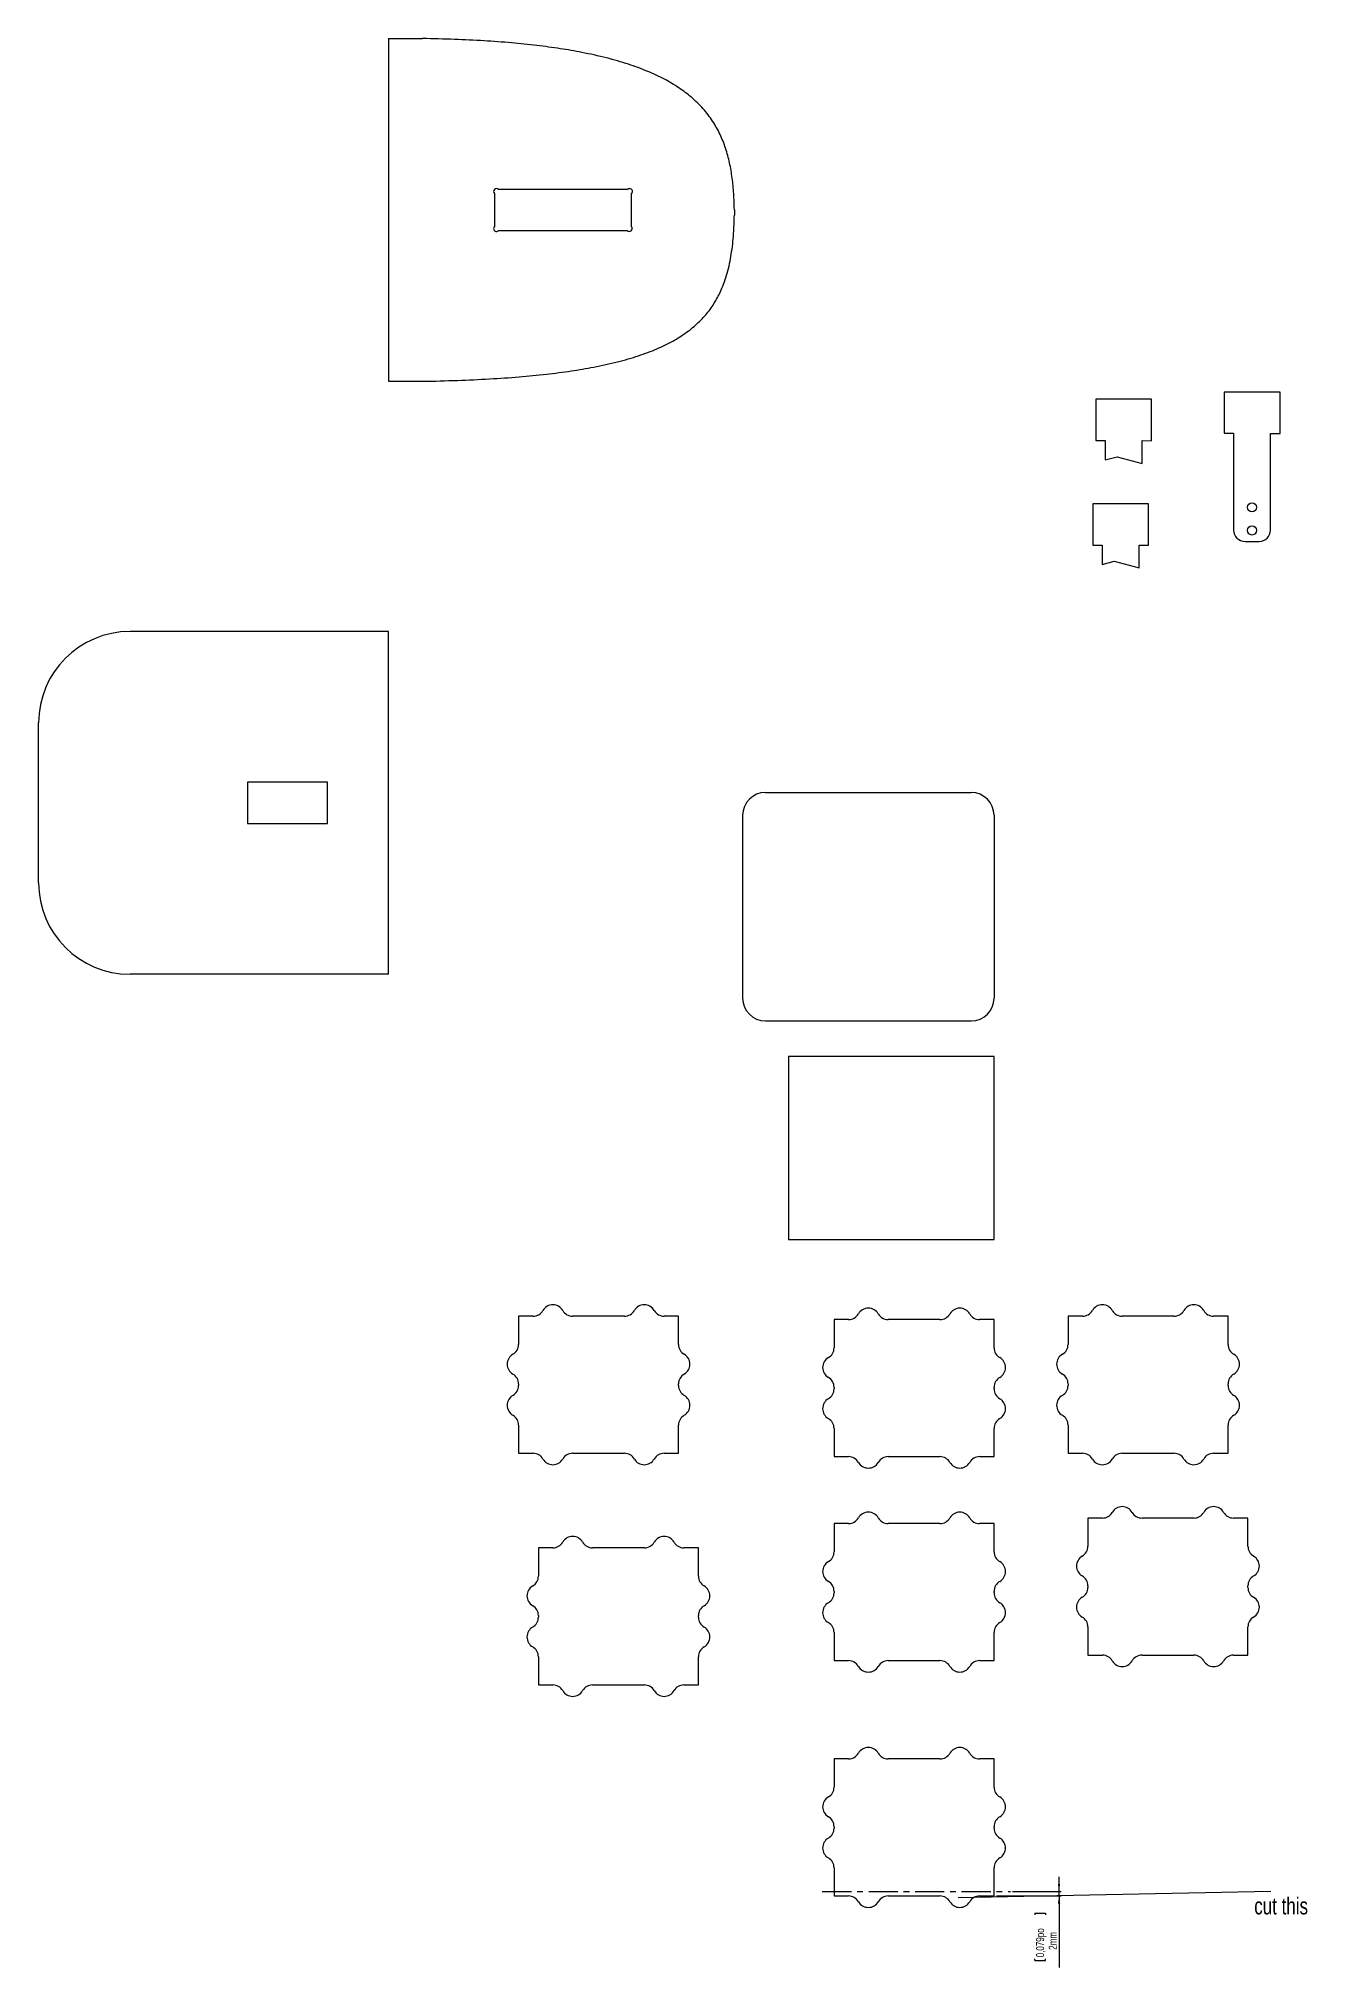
# Model space of a CAD drawing. Header units: millimetres. Extents: x -1695 to 2003, y -862 to 1060.
# Drawn here: x -852 to -297, y 216 to 1060 of the extents above; entities that cross this region are included whole.
import ezdxf

# ---------------------------------------------------------------- set-up
doc = ezdxf.new("R2010")
doc.units = ezdxf.units.MM
doc.linetypes.add('CENTERX2', pattern=[20.32, 12.7, -2.54, 2.54, -2.54])
doc.styles.add('SLDTEXTSTYLE0', font='TXT', dxfattribs={"width": 0.75})
doc.dimstyles.new('SLDDIMSTYLE0', dxfattribs={"dimtxt": 3.5, "dimasz": 3.302, "dimexe": 0, "dimexo": 0.0625, "dimgap": 0.875, "dimtad": 2, "dimrnd": 1e-09, "dimzin": 12, "dimdsep": 46, "dimtxsty": 'SLDTEXTSTYLE0', "dimsah": 1, "dimcen": 0.09, "dimadec": 0, "dimazin": 0, "dimtfac": 1, "dimtofl": 0, "dimtmove": 0, "dimatfit": 3, "dimfxl": 1, "dimtolj": 1, "dimtzin": 12, "dimarcsym": 0})

msp = doc.modelspace()

# ---------------------------------------------------------------- texts
at = {"color": 7, "linetype": 'Continuous', "lineweight": 0, "insert": (-319.851, 246.16), "char_height": 7.4083, "attachment_point": 1, "style": 'SLDTEXTSTYLE0'}
msp.add_mtext('cut this', dxfattribs=at)

# ---------------------------------------------------------------- blocks, each defined once
blk = doc.blocks.new('*D1')
at = {"color": 7, "linetype": 'Continuous', "lineweight": 0}
for p, q in [((-405.25, 248.82), (-405.25, 255.17)), ((-432.68, 246.82), (-404.25, 246.82)), ((-425.55, 248.82), (-404.25, 248.82)), ((-405.25, 246.82), (-405.25, 248.82)), ((-405.25, 246.82), (-405.25, 215.56)), ((-415.89, 239.26), (-411.19, 239.26)), ((-415.89, 239.26), (-415.89, 238.56)), ((-411.19, 239.26), (-411.19, 238.56)), ((-415.89, 218.56), (-415.89, 219.27)), ((-415.89, 218.56), (-411.19, 218.56)), ((-411.19, 218.56), (-411.19, 219.27))]:
    blk.add_line(p, q, dxfattribs=at)
for points in [[(-405.25, 248.82), (-404.75, 252.12), (-405.76, 252.12)], [(-405.25, 246.82), (-405.76, 243.51), (-404.75, 243.51)]]:
    blk.add_solid(points, dxfattribs=at)
at = {"color": 7, "linetype": 'Continuous', "lineweight": 0, "char_height": 3.5, "attachment_point": 1, "rotation": 90, "style": 'SLDTEXTSTYLE0'}
for s, insert in [('0,079po', (-415.29, 219.98)), ('2mm', (-409.77, 223.27))]:
    blk.add_mtext(s, dxfattribs=dict(at, insert=insert))

# ---------------------------------------------------------------- dimensions: what is measured, and where the dimension line sits
at = {"color": 7, "linetype": 'Continuous', "lineweight": 0}
dim = msp.add_linear_dim(base=(-405.254, 248.816), p1=(-433.678, 246.816), p2=(-426.546, 248.816), angle=90, dimstyle='SLDDIMSTYLE0', dxfattribs=at)
dim.commit()
dim.dimension.update_dxf_attribs({"geometry": '*D1', "text_midpoint": (-405.254, 228.914), "dimtype": 160})

# ---------------------------------------------------------------- linework, layer by layer
at = {"color": 7, "linetype": 'Continuous', "lineweight": 15}
for p, q in [((-698.677, 1059.732), (-698.677, 909.732)), ((-698.677, 1059.732), (-683.711, 1059.732)), ((-652.212, 993.732), (-652.306, 993.732)), ((-652.306, 993.732), (-652.306, 993.638)), ((-652.306, 991.967), (-652.306, 977.403)), ((-593.977, 993.732), (-650.54, 993.732)), ((-592.306, 977.403), (-592.306, 991.873)), ((-547.306, 984.732), (-547.306, 982.518)), ((-650.446, 975.732), (-594.165, 975.732)), ((-698.677, 909.732), (-683.711, 909.732)), ((-308.554, 905.043), (-333.035, 905.043)), ((-333.035, 905.043), (-333.035, 887.001)), ((-308.554, 886.906), (-308.554, 905.043)), ((-364.746, 901.89), (-389.227, 901.89)), ((-389.227, 901.89), (-389.227, 883.848)), ((-364.746, 883.752), (-364.746, 901.89)), ((-333.035, 887.001), (-328.858, 886.985)), ((-328.858, 886.985), (-328.858, 844.654)), ((-312.735, 886.922), (-308.554, 886.906)), ((-312.735, 844.654), (-312.735, 886.922)), ((-389.227, 883.848), (-385.051, 883.831)), ((-385.051, 883.831), (-385.051, 875.342)), ((-368.927, 873.828), (-368.927, 883.768)), ((-368.927, 883.768), (-364.746, 883.752)), ((-385.051, 875.342), (-379.815, 876.745)), ((-379.815, 876.745), (-368.927, 873.828)), ((-366.042, 856.124), (-390.523, 856.124)), ((-390.523, 856.124), (-390.523, 838.082)), ((-366.042, 837.987), (-366.042, 856.124)), ((-390.523, 838.082), (-386.346, 838.066)), ((-386.346, 838.066), (-386.346, 829.577)), ((-370.223, 838.003), (-366.042, 837.987)), ((-370.223, 828.062), (-370.223, 838.003)), ((-323.858, 839.654), (-317.735, 839.654)), ((-386.346, 829.577), (-381.111, 830.98)), ((-381.111, 830.98), (-370.223, 828.062)), ((-698.677, 800.237), (-811.734, 800.237)), ((-698.677, 650.237), (-698.677, 800.237)), ((-851.734, 690.237), (-851.734, 760.237)), ((-725.375, 734.237), (-760.375, 734.237)), ((-760.375, 734.237), (-760.375, 716.237)), ((-725.375, 716.237), (-725.375, 734.237)), ((-533.678, 729.785), (-443.678, 729.785)), ((-543.678, 719.785), (-543.678, 639.785)), ((-433.678, 719.785), (-433.678, 639.785)), ((-760.375, 716.237), (-725.375, 716.237)), ((-698.677, 650.237), (-811.734, 650.237)), ((-533.678, 629.785), (-443.678, 629.785)), ((-523.678, 614.197), (-523.678, 534.197)), ((-433.678, 614.197), (-523.678, 614.197)), ((-433.678, 534.197), (-433.678, 614.197)), ((-523.678, 534.197), (-433.678, 534.197)), ((-641.728, 500.57), (-641.728, 488.23)), ((-635.388, 500.57), (-641.728, 500.57)), ((-595.388, 500.57), (-618.068, 500.57)), ((-571.728, 500.57), (-578.068, 500.57)), ((-571.728, 488.23), (-571.728, 500.57)), ((-503.678, 499.097), (-503.678, 486.757)), ((-497.338, 499.097), (-503.678, 499.097)), ((-457.338, 499.097), (-480.018, 499.097)), ((-433.678, 499.097), (-440.018, 499.097)), ((-433.678, 486.757), (-433.678, 499.097)), ((-401.3, 500.57), (-401.3, 488.23)), ((-394.96, 500.57), (-401.3, 500.57)), ((-354.96, 500.57), (-377.64, 500.57)), ((-331.3, 500.57), (-337.64, 500.57)), ((-331.3, 488.23), (-331.3, 500.57)), ((-641.728, 470.91), (-641.728, 470.23)), ((-571.728, 470.23), (-571.728, 470.91)), ((-503.678, 469.437), (-503.678, 468.757)), ((-433.678, 468.757), (-433.678, 469.437)), ((-401.3, 470.91), (-401.3, 470.23)), ((-331.3, 470.23), (-331.3, 470.91)), ((-641.728, 452.91), (-641.728, 440.57)), ((-571.728, 440.57), (-571.728, 452.91)), ((-503.678, 451.437), (-503.678, 439.097)), ((-433.678, 439.097), (-433.678, 451.437)), ((-401.3, 452.91), (-401.3, 440.57)), ((-331.3, 440.57), (-331.3, 452.91)), ((-641.728, 440.57), (-635.388, 440.57)), ((-618.068, 440.57), (-595.388, 440.57)), ((-578.068, 440.57), (-571.728, 440.57)), ((-503.678, 439.097), (-497.338, 439.097)), ((-480.018, 439.097), (-457.338, 439.097)), ((-440.018, 439.097), (-433.678, 439.097)), ((-401.3, 440.57), (-394.96, 440.57)), ((-377.64, 440.57), (-354.96, 440.57)), ((-337.64, 440.57), (-331.3, 440.57)), ((-503.678, 409.815), (-503.678, 397.476)), ((-497.338, 409.815), (-503.678, 409.815)), ((-457.338, 409.815), (-480.018, 409.815)), ((-433.678, 409.815), (-440.018, 409.815)), ((-433.678, 397.476), (-433.678, 409.815)), ((-392.61, 412.22), (-392.61, 399.88)), ((-386.27, 412.22), (-392.61, 412.22)), ((-346.27, 412.22), (-368.95, 412.22)), ((-322.61, 412.22), (-328.95, 412.22)), ((-322.61, 399.88), (-322.61, 412.22)), ((-633.038, 399.185), (-633.038, 386.845)), ((-626.698, 399.185), (-633.038, 399.185)), ((-586.698, 399.185), (-609.378, 399.185)), ((-563.038, 399.185), (-569.378, 399.185)), ((-563.038, 386.845), (-563.038, 399.185)), ((-503.678, 380.155), (-503.678, 379.476)), ((-433.678, 379.476), (-433.678, 380.155)), ((-392.61, 382.56), (-392.61, 381.88)), ((-322.61, 381.88), (-322.61, 382.56)), ((-633.038, 369.525), (-633.038, 368.845)), ((-563.038, 368.845), (-563.038, 369.525)), ((-392.61, 364.56), (-392.61, 352.22)), ((-322.61, 352.22), (-322.61, 364.56)), ((-503.678, 362.155), (-503.678, 349.815)), ((-433.678, 349.815), (-433.678, 362.155)), ((-633.038, 351.525), (-633.038, 339.185)), ((-563.038, 339.185), (-563.038, 351.525)), ((-503.678, 349.815), (-497.338, 349.815)), ((-480.018, 349.815), (-457.338, 349.815)), ((-440.018, 349.815), (-433.678, 349.815)), ((-392.61, 352.22), (-386.27, 352.22)), ((-368.95, 352.22), (-346.27, 352.22)), ((-328.95, 352.22), (-322.61, 352.22)), ((-633.038, 339.185), (-626.698, 339.185)), ((-609.378, 339.185), (-586.698, 339.185)), ((-569.378, 339.185), (-563.038, 339.185)), ((-503.678, 306.816), (-503.678, 294.476)), ((-497.338, 306.816), (-503.678, 306.816)), ((-457.338, 306.816), (-480.018, 306.816)), ((-433.678, 306.816), (-440.018, 306.816)), ((-433.678, 294.476), (-433.678, 306.816)), ((-503.678, 277.155), (-503.678, 276.476)), ((-433.678, 276.476), (-433.678, 277.155)), ((-503.678, 259.155), (-503.678, 246.816)), ((-433.678, 246.816), (-433.678, 259.155)), ((-503.678, 246.816), (-497.338, 246.816)), ((-480.018, 246.816), (-457.338, 246.816)), ((-440.018, 246.816), (-433.678, 246.816))]:
    msp.add_line(p, q, dxfattribs=at)
at = {"color": 7, "linetype": 'CENTERX2', "lineweight": 0}
msp.add_line((-508.821, 248.816), (-426.546, 248.816), dxfattribs=at)
at = {"color": 7, "linetype": 'Continuous', "lineweight": 0}
msp.add_line((-312.61, 248.78), (-449.444, 245.959), dxfattribs=at)
at = {"color": 7, "linetype": 'Continuous', "lineweight": 15}
for centre in [(-320.795, 854.592), (-320.795, 844.464)]:
    msp.add_circle(centre, 2, dxfattribs=at)
for centre, radius, start, end in [((-651.376, 992.803), 1.25, 138.05004, 221.94996), ((-651.376, 992.803), 1.25, 48.05004, 131.94996), ((-593.141, 992.803), 1.25, 311.94996, 131.94996), ((-651.376, 976.568), 1.25, 138.05004, 318.05004), ((-593.235, 976.568), 1.25, 221.94996, 41.94996), ((-323.858, 844.654), 5, 180, 270), ((-317.735, 844.654), 5, 270, 0), ((-811.734, 760.237), 40, 90, 180), ((-533.678, 719.785), 10, 90, 180), ((-443.678, 719.785), 10, 0, 90), ((-811.734, 690.237), 40, 180, 270), ((-533.678, 639.785), 10, 180, 270), ((-443.678, 639.785), 10, 270, 0), ((-635.388, 505.57), 5, 270, 330), ((-626.728, 500.57), 5, 30, 150), ((-618.068, 505.57), 5, 210, 270), ((-595.388, 505.57), 5, 270, 330), ((-586.728, 500.57), 5, 30, 150), ((-578.068, 505.57), 5, 210, 270), ((-497.338, 504.097), 5, 270, 330), ((-488.678, 499.097), 5, 30, 150), ((-480.018, 504.097), 5, 210, 270), ((-457.338, 504.097), 5, 270, 330), ((-448.678, 499.097), 5, 30, 150), ((-440.018, 504.097), 5, 210, 270), ((-394.96, 505.57), 5, 270, 330), ((-386.3, 500.57), 5, 30, 150), ((-377.64, 505.57), 5, 210, 270), ((-354.96, 505.57), 5, 270, 330), ((-346.3, 500.57), 5, 30, 150), ((-337.64, 505.57), 5, 210, 270), ((-641.728, 479.57), 5, 120, 240), ((-646.728, 488.23), 5, 300, 0), ((-566.728, 488.23), 5, 180, 240), ((-571.728, 479.57), 5, 300, 60), ((-503.678, 478.097), 5, 120, 240), ((-508.678, 486.757), 5, 300, 0), ((-428.678, 486.757), 5, 180, 240), ((-433.678, 478.097), 5, 300, 60), ((-401.3, 479.57), 5, 120, 240), ((-406.3, 488.23), 5, 300, 0), ((-326.3, 488.23), 5, 180, 240), ((-331.3, 479.57), 5, 300, 60), ((-646.728, 470.91), 5, 0, 60), ((-566.728, 470.91), 5, 120, 180), ((-508.678, 469.437), 5, 0, 60), ((-428.678, 469.437), 5, 120, 180), ((-406.3, 470.91), 5, 0, 60), ((-326.3, 470.91), 5, 120, 180), ((-641.728, 461.57), 5, 120, 240), ((-646.728, 470.23), 5, 300, 0), ((-566.728, 470.23), 5, 180, 240), ((-571.728, 461.57), 5, 300, 60), ((-503.678, 460.097), 5, 120, 240), ((-508.678, 468.757), 5, 300, 0), ((-428.678, 468.757), 5, 180, 240), ((-433.678, 460.097), 5, 300, 60), ((-401.3, 461.57), 5, 120, 240), ((-406.3, 470.23), 5, 300, 0), ((-326.3, 470.23), 5, 180, 240), ((-331.3, 461.57), 5, 300, 60), ((-646.728, 452.91), 5, 0, 60), ((-566.728, 452.91), 5, 120, 180), ((-406.3, 452.91), 5, 0, 60), ((-326.3, 452.91), 5, 120, 180), ((-508.678, 451.437), 5, 0, 60), ((-428.678, 451.437), 5, 120, 180), ((-635.388, 435.57), 5, 30, 90), ((-618.068, 435.57), 5, 90, 150), ((-595.388, 435.57), 5, 30, 90), ((-578.068, 435.57), 5, 90, 150), ((-497.338, 434.097), 5, 30, 90), ((-480.018, 434.097), 5, 90, 150), ((-457.338, 434.097), 5, 30, 90), ((-440.018, 434.097), 5, 90, 150), ((-394.96, 435.57), 5, 30, 90), ((-377.64, 435.57), 5, 90, 150), ((-354.96, 435.57), 5, 30, 90), ((-337.64, 435.57), 5, 90, 150), ((-626.728, 440.57), 5, 210, 330), ((-586.728, 440.57), 5, 210, 330), ((-488.678, 439.097), 5, 210, 330), ((-448.678, 439.097), 5, 210, 330), ((-386.3, 440.57), 5, 210, 330), ((-346.3, 440.57), 5, 210, 330), ((-488.678, 409.815), 5, 30, 150), ((-448.678, 409.815), 5, 30, 150), ((-386.27, 417.22), 5, 270, 330), ((-377.61, 412.22), 5, 30, 150), ((-368.95, 417.22), 5, 210, 270), ((-346.27, 417.22), 5, 270, 330), ((-337.61, 412.22), 5, 30, 150), ((-328.95, 417.22), 5, 210, 270), ((-497.338, 414.815), 5, 270, 330), ((-480.018, 414.815), 5, 210, 270), ((-457.338, 414.815), 5, 270, 330), ((-440.018, 414.815), 5, 210, 270), ((-626.698, 404.185), 5, 270, 330), ((-618.038, 399.185), 5, 30, 150), ((-609.378, 404.185), 5, 210, 270), ((-586.698, 404.185), 5, 270, 330), ((-578.038, 399.185), 5, 30, 150), ((-569.378, 404.185), 5, 210, 270), ((-508.678, 397.475), 5, 300, 0), ((-428.678, 397.475), 5, 180, 240), ((-397.61, 399.88), 5, 300, 0), ((-317.61, 399.88), 5, 180, 240), ((-503.678, 388.815), 5, 120, 240), ((-433.678, 388.815), 5, 300, 60), ((-392.61, 391.22), 5, 120, 240), ((-322.61, 391.22), 5, 300, 60), ((-633.038, 378.185), 5, 120, 240), ((-638.038, 386.845), 5, 300, 0), ((-558.038, 386.845), 5, 180, 240), ((-563.038, 378.185), 5, 300, 60), ((-508.678, 380.155), 5, 0, 60), ((-428.678, 380.155), 5, 120, 180), ((-397.61, 382.56), 5, 0, 60), ((-397.61, 381.88), 5, 300, 0), ((-317.61, 382.56), 5, 120, 180), ((-317.61, 381.88), 5, 180, 240), ((-638.038, 369.525), 5, 0, 60), ((-558.038, 369.525), 5, 120, 180), ((-503.678, 370.815), 5, 120, 240), ((-508.678, 379.475), 5, 300, 0), ((-428.678, 379.475), 5, 180, 240), ((-433.678, 370.815), 5, 300, 60), ((-392.61, 373.22), 5, 120, 240), ((-322.61, 373.22), 5, 300, 60), ((-633.038, 360.185), 5, 120, 240), ((-638.038, 368.845), 5, 300, 0), ((-558.038, 368.845), 5, 180, 240), ((-563.038, 360.185), 5, 300, 60), ((-508.678, 362.155), 5, 0, 60), ((-428.678, 362.155), 5, 120, 180), ((-397.61, 364.56), 5, 0, 60), ((-317.61, 364.56), 5, 120, 180), ((-638.038, 351.525), 5, 0, 60), ((-558.038, 351.525), 5, 120, 180), ((-497.338, 344.815), 5, 30, 90), ((-488.678, 349.815), 5, 210, 330), ((-480.018, 344.815), 5, 90, 150), ((-457.338, 344.815), 5, 30, 90), ((-448.678, 349.815), 5, 210, 330), ((-440.018, 344.815), 5, 90, 150), ((-386.27, 347.22), 5, 30, 90), ((-377.61, 352.22), 5, 210, 330), ((-368.95, 347.22), 5, 90, 150), ((-346.27, 347.22), 5, 30, 90), ((-337.61, 352.22), 5, 210, 330), ((-328.95, 347.22), 5, 90, 150), ((-626.698, 334.185), 5, 30, 90), ((-609.378, 334.185), 5, 90, 150), ((-586.698, 334.185), 5, 30, 90), ((-569.378, 334.185), 5, 90, 150), ((-618.038, 339.185), 5, 210, 330), ((-578.038, 339.185), 5, 210, 330), ((-497.338, 311.816), 5, 270, 330), ((-488.678, 306.816), 5, 30, 150), ((-480.018, 311.816), 5, 210, 270), ((-457.338, 311.816), 5, 270, 330), ((-448.678, 306.816), 5, 30, 150), ((-440.018, 311.816), 5, 210, 270), ((-503.678, 285.816), 5, 120, 240), ((-508.678, 294.476), 5, 300, 0), ((-428.678, 294.476), 5, 180, 240), ((-433.678, 285.816), 5, 300, 60), ((-508.678, 277.155), 5, 0, 60), ((-428.678, 277.155), 5, 120, 180), ((-503.678, 267.816), 5, 120, 240), ((-508.678, 276.476), 5, 300, 0), ((-428.678, 276.476), 5, 180, 240), ((-433.678, 267.816), 5, 300, 60), ((-508.678, 259.155), 5, 0, 60), ((-428.678, 259.155), 5, 120, 180), ((-497.338, 241.816), 5, 30, 90), ((-480.018, 241.816), 5, 90, 150), ((-457.338, 241.816), 5, 30, 90), ((-440.018, 241.816), 5, 90, 150), ((-488.678, 246.816), 5, 210, 330), ((-448.678, 246.816), 5, 210, 330)]:
    msp.add_arc(centre, radius, start, end, dxfattribs=at)
for points, knots in [([(-547.306, 984.732), (-547.364, 987.079), (-547.48, 991.741), (-548.168, 998.628), (-549.297, 1005.313), (-551.022, 1011.74), (-553.453, 1017.884), (-556.712, 1023.717), (-560.913, 1029.203), (-565.909, 1034.061), (-571.629, 1038.347), (-578.04, 1042.132), (-585.453, 1045.586), (-593.941, 1048.698), (-603.575, 1051.457), (-613.538, 1053.654), (-623.705, 1055.405), (-633.96, 1056.787), (-645.086, 1057.924), (-657.119, 1058.804), (-670.094, 1059.441), (-679.064, 1059.633), (-683.711, 1059.732)], [0, 0, 0, 0, 0.03980342, 0.07904684, 0.11726722, 0.15466308, 0.19168912, 0.22903037, 0.2675912, 0.3084531, 0.34679268, 0.38854654, 0.43447537, 0.4852998, 0.54169459, 0.60429165, 0.65821544, 0.71660813, 0.77973219, 0.84784195, 0.92118468, 1, 1, 1, 1]), ([(-683.711, 909.732), (-678.627, 909.847), (-668.844, 910.066), (-654.744, 910.724), (-641.768, 911.617), (-629.868, 912.766), (-618.998, 914.169), (-608.605, 915.913), (-598.752, 918.061), (-589.507, 920.707), (-581.408, 923.722), (-574.342, 927.133), (-568.248, 930.957), (-563.074, 935.215), (-558.793, 939.882), (-555.333, 944.953), (-552.327, 951.001), (-549.95, 958.205), (-548.336, 966.644), (-547.498, 974.822), (-547.364, 980.187), (-547.306, 982.518)], [0, 0, 0, 0, 0.0863701, 0.1661662, 0.2396884, 0.3072464, 0.369162, 0.4257732, 0.4861701, 0.5403281, 0.5889385, 0.6327668, 0.6733517, 0.7108281, 0.7462195, 0.7805426, 0.814734, 0.8605878, 0.9088817, 0.960401, 1, 1, 1, 1])]:
    msp.add_open_spline(points, degree=3, knots=knots, dxfattribs=at)

msp.set_redraw_order([(e.dxf.handle, doc.entitydb.next_handle()) for e in msp.query("TEXT MTEXT ATTDEF DIMENSION ARC_DIMENSION")])  # texts and dimensions are drawn at this point

doc.saveas('drawing.dxf')
